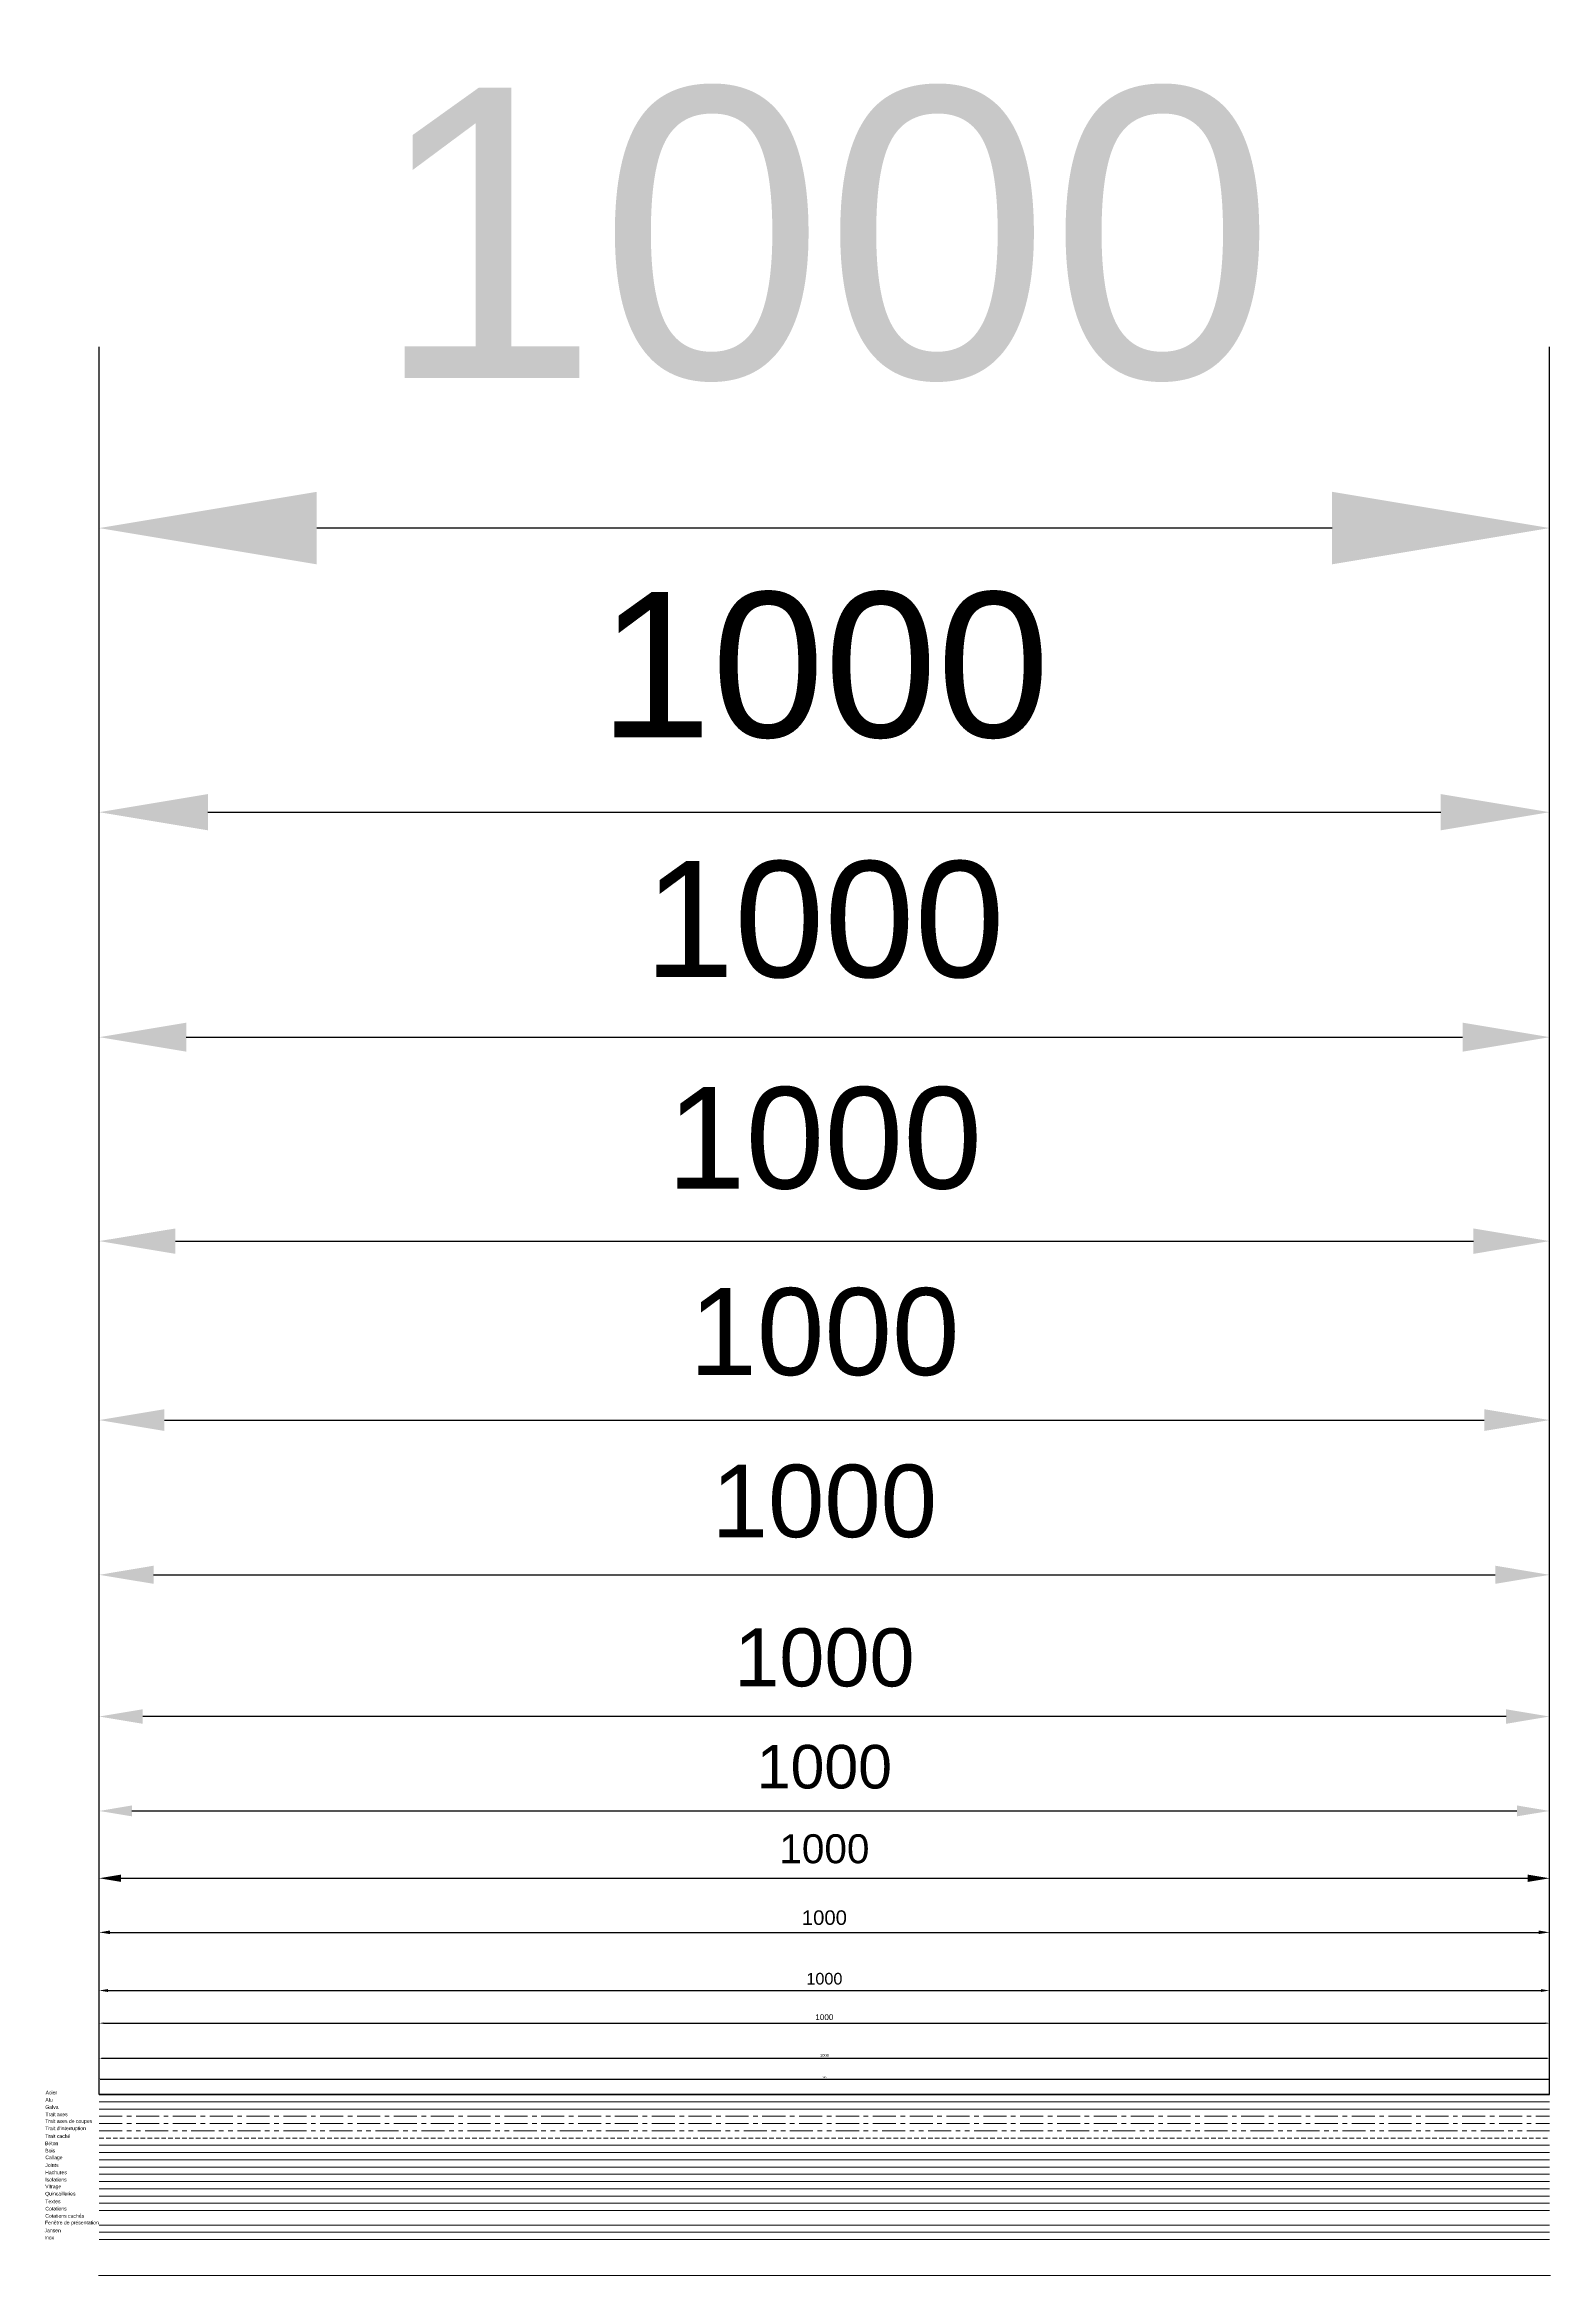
# Model space of a CAD drawing. Header units: millimetres. Extents: x 1459 to 17435, y 971 to 8404.
# Drawn here: x 1459 to 2497, y 1071 to 2609 of the extents above; entities that cross this region are included whole.
import ezdxf

# ---------------------------------------------------------------- set-up
doc = ezdxf.new("R2010")
doc.units = ezdxf.units.MM
doc.header["$LTSCALE"] = 0.5
for name, pattern in [('AXES', [50.8, 31.75, -6.35, 6.35, -6.35]), ('CACHE', [9.525, 6.35, -3.175]), ('FANTOME', [63.5, 31.75, -6.35, 6.35, -6.35, 6.35, -6.35])]:
    doc.linetypes.add(name, pattern=pattern)
doc.layers.get('Defpoints').update_dxf_attribs({"lineweight": 20})
for name, color, linetype, lineweight in [('ALU', 40, 'Continuous', 20), ('BETON', 150, 'Continuous', 20), ('BOIS', 43, 'Continuous', 20), ('Calage', 13, 'Continuous', 20), ('Cotation', 1, 'Continuous', 20), ('Fenêtre de présentation', 150, 'Continuous', 20), ('FORT', 7, 'Continuous', 50), ('Galva', 200, 'Continuous', 20), ('Hachures', 9, 'Continuous', 20), ('Inox', 115, 'Continuous', 20), ('Isolation souple', 181, 'ISOLATION', 20), ('Jansen', 123, 'Continuous', 20), ('Joints', 3, 'Continuous', 20), ('Quincaillerie', 150, 'Continuous', 20), ('Texte', 7, 'Continuous', 20), ('Traits caché', 110, 'CACHE', 20), ("Traits d'axes", 1, 'AXES', 20), ("Traits d'axes coupe", 10, 'AXES', 20), ("Traits d'intéruption", 20, 'FANTOME', 20), ('Vitrage', 6, 'Continuous', 20)]:
    doc.layers.add(name, color=color, linetype=linetype, lineweight=lineweight)
doc.styles.add('BE', font='arial.ttf')
doc.linetypes.add('ISOLATION', pattern='A,0.00254,-2.54,[134,ltypeshp.shx,S=2.54,R=0,X=-2.54,Y=0],-5.08,[134,ltypeshp.shx,S=2.54,R=180,X=2.54,Y=0],-2.54', length=10.16254)
doc.dimstyles.new('ECH 1_1', dxfattribs={"dimtxt": 2, "dimasz": 1.5, "dimexe": 1.25, "dimexo": 0.625, "dimgap": 1, "dimtad": 1, "dimdec": 0, "dimtxsty": 'BE', "dimcen": 0, "dimclrd": 256, "dimclre": 256, "dimclrt": 171, "dimadec": 0, "dimazin": 2, "dimtfac": 1, "dimtdec": 0, "dimtofl": 0, "dimtmove": 0, "dimatfit": 3, "dimfxl": 1, "dimarcsym": 0})
doc.dimstyles.new('ECH 1_10', dxfattribs={"dimscale": 10, "dimtxt": 2, "dimasz": 1.5, "dimexe": 1.25, "dimexo": 0, "dimgap": 1, "dimtad": 1, "dimdec": 0, "dimtxsty": 'BE', "dimcen": 0, "dimclrd": 1, "dimclre": 1, "dimclrt": 171, "dimazin": 2, "dimtfac": 1, "dimtdec": 0, "dimtofl": 0, "dimtmove": 2, "dimatfit": 3, "dimfxl": 1, "dimarcsym": 0})
doc.dimstyles.new('ECH 1_100', dxfattribs={"dimscale": 100, "dimtxt": 2, "dimasz": 1.5, "dimexe": 1.25, "dimexo": 0.625, "dimgap": 1, "dimtad": 1, "dimdec": 0, "dimtxsty": 'BE', "dimcen": 0, "dimclrd": 256, "dimclre": 256, "dimclrt": 171, "dimadec": 0, "dimazin": 2, "dimtfac": 1, "dimtdec": 0, "dimtofl": 0, "dimtmove": 0, "dimatfit": 3, "dimfxl": 1, "dimarcsym": 0})
doc.dimstyles.new('ECH 1_15', dxfattribs={"dimscale": 15, "dimtxt": 2, "dimasz": 1.5, "dimexe": 1.25, "dimexo": 0.625, "dimgap": 1, "dimtad": 1, "dimdec": 0, "dimtxsty": 'BE', "dimcen": 0, "dimclrd": 256, "dimclre": 256, "dimclrt": 171, "dimadec": 0, "dimazin": 2, "dimtfac": 1, "dimtdec": 0, "dimtofl": 0, "dimtmove": 0, "dimatfit": 3, "dimfxl": 1, "dimarcsym": 0})
doc.dimstyles.new('ECH 1_2', dxfattribs={"dimscale": 2, "dimtxt": 2, "dimasz": 1.5, "dimexe": 1.25, "dimexo": 0.625, "dimgap": 1, "dimtad": 1, "dimdec": 0, "dimtxsty": 'BE', "dimcen": 0, "dimclrd": 256, "dimclre": 256, "dimclrt": 171, "dimadec": 0, "dimazin": 2, "dimtfac": 1, "dimtdec": 0, "dimtofl": 0, "dimtmove": 0, "dimatfit": 3, "dimfxl": 1, "dimarcsym": 0})
doc.dimstyles.new('ECH 1_20', dxfattribs={"dimscale": 20, "dimtxt": 2, "dimasz": 1.5, "dimexe": 1.25, "dimexo": 0.625, "dimgap": 1, "dimtad": 1, "dimdec": 0, "dimtxsty": 'BE', "dimcen": 0, "dimclrd": 256, "dimclre": 256, "dimclrt": 171, "dimadec": 0, "dimazin": 2, "dimtfac": 1, "dimtdec": 0, "dimtofl": 0, "dimtmove": 0, "dimatfit": 3, "dimfxl": 1, "dimarcsym": 0})
doc.dimstyles.new('ECH 1_25', dxfattribs={"dimscale": 25, "dimtxt": 2, "dimasz": 1.5, "dimexe": 1.25, "dimexo": 0.625, "dimgap": 1, "dimtad": 1, "dimdec": 0, "dimtxsty": 'BE', "dimcen": 0, "dimclrd": 256, "dimclre": 256, "dimclrt": 171, "dimadec": 0, "dimazin": 2, "dimtfac": 1, "dimtdec": 0, "dimtofl": 0, "dimtmove": 0, "dimatfit": 3, "dimfxl": 1, "dimarcsym": 0})
doc.dimstyles.new('ECH 1_30', dxfattribs={"dimscale": 30, "dimtxt": 2, "dimasz": 1.5, "dimexe": 1.25, "dimexo": 0.625, "dimgap": 1, "dimtad": 1, "dimdec": 0, "dimtxsty": 'BE', "dimcen": 0, "dimclrd": 256, "dimclre": 256, "dimclrt": 171, "dimadec": 0, "dimazin": 2, "dimtfac": 1, "dimtdec": 0, "dimtofl": 0, "dimtmove": 0, "dimatfit": 3, "dimfxl": 1, "dimarcsym": 0})
doc.dimstyles.new('ECH 1_35', dxfattribs={"dimscale": 35, "dimtxt": 2, "dimasz": 1.5, "dimexe": 1.25, "dimexo": 0.625, "dimgap": 1, "dimtad": 1, "dimdec": 0, "dimtxsty": 'BE', "dimcen": 0, "dimclrd": 256, "dimclre": 256, "dimclrt": 171, "dimadec": 0, "dimazin": 2, "dimtfac": 1, "dimtdec": 0, "dimtofl": 0, "dimtmove": 0, "dimatfit": 3, "dimfxl": 1, "dimarcsym": 0})
doc.dimstyles.new('ECH 1_4', dxfattribs={"dimscale": 4, "dimtxt": 2, "dimasz": 1.5, "dimexe": 1.25, "dimexo": 0.625, "dimgap": 1, "dimtad": 1, "dimdec": 0, "dimtxsty": 'BE', "dimcen": 0, "dimclrd": 256, "dimclre": 256, "dimclrt": 171, "dimadec": 0, "dimazin": 2, "dimtfac": 1, "dimtdec": 0, "dimtofl": 0, "dimtmove": 0, "dimatfit": 3, "dimfxl": 1, "dimarcsym": 0})
doc.dimstyles.new('ECH 1_40', dxfattribs={"dimscale": 40, "dimtxt": 2, "dimasz": 1.5, "dimexe": 1.25, "dimexo": 0.625, "dimgap": 1, "dimtad": 1, "dimdec": 0, "dimtxsty": 'BE', "dimcen": 0, "dimclrd": 256, "dimclre": 256, "dimclrt": 171, "dimadec": 0, "dimazin": 2, "dimtfac": 1, "dimtdec": 0, "dimtofl": 0, "dimtmove": 0, "dimatfit": 3, "dimfxl": 1, "dimarcsym": 0})
doc.dimstyles.new('ECH 1_5', dxfattribs={"dimscale": 5, "dimtxt": 2, "dimasz": 1.5, "dimexe": 1.25, "dimexo": 0, "dimgap": 1, "dimtad": 1, "dimdec": 0, "dimtxsty": 'BE', "dimcen": 0, "dimclrd": 1, "dimclre": 1, "dimclrt": 171, "dimazin": 2, "dimtfac": 1, "dimtdec": 0, "dimtofl": 0, "dimtmove": 2, "dimatfit": 3, "dimfxl": 1, "dimarcsym": 0})
doc.dimstyles.new('ECH 1_50', dxfattribs={"dimscale": 50, "dimtxt": 2, "dimasz": 1.5, "dimexe": 1.25, "dimexo": 0.625, "dimgap": 1, "dimtad": 1, "dimdec": 0, "dimtxsty": 'BE', "dimcen": 0, "dimclrd": 256, "dimclre": 256, "dimclrt": 171, "dimadec": 0, "dimazin": 2, "dimtfac": 1, "dimtdec": 0, "dimtofl": 0, "dimtmove": 0, "dimatfit": 3, "dimfxl": 1, "dimarcsym": 0})
doc.dimstyles.new('ECH 2_1', dxfattribs={"dimscale": 0.5, "dimtxt": 2, "dimasz": 1.5, "dimexe": 1.25, "dimexo": 0.625, "dimgap": 1, "dimtad": 1, "dimdec": 0, "dimtxsty": 'BE', "dimcen": 0, "dimclrd": 256, "dimclre": 256, "dimclrt": 171, "dimadec": 0, "dimazin": 2, "dimtfac": 1, "dimtdec": 0, "dimtofl": 0, "dimtmove": 0, "dimatfit": 3, "dimfxl": 1, "dimarcsym": 0})

# ---------------------------------------------------------------- blocks, each defined once
blk = doc.blocks.new('*D0')
at = {"layer": 'Cotation', "lineweight": -2, "transparency": 16777216}
for p, q in [((1496.9, 1195.9), (1496.9, 1207)), ((1497.6, 1206.3), (2496.1, 1206.3)), ((2496.9, 1195.9), (2496.9, 1207))]:
    blk.add_line(p, q, dxfattribs=at)
at = {"layer": 'Cotation', "transparency": 16777216}
for points in [[(1497.6, 1206.5), (1497.6, 1206.2), (1496.9, 1206.3)], [(2496.1, 1206.5), (2496.1, 1206.2), (2496.9, 1206.3)]]:
    blk.add_solid(points, dxfattribs=at)
at = {"layer": 'Defpoints', "color": 0, "transparency": 16777216}
for p in [(2496.9, 1206.3), (1496.9, 1195.6), (2496.9, 1195.6)]:
    blk.add_point(p, dxfattribs=at)
at = {"layer": 'Cotation', "color": 171, "transparency": 16777216, "insert": (1996.9, 1207.4), "char_height": 1, "attachment_point": 5, "style": 'BE'}
blk.add_mtext('1000', dxfattribs=at)
blk = doc.blocks.new('*D1')
at = {"layer": 'Cotation', "lineweight": -2, "transparency": 16777216}
for p, q in [((1496.9, 1196.2), (1496.9, 1221.9)), ((1498.4, 1220.6), (2495.4, 1220.6)), ((2496.9, 1196.2), (2496.9, 1221.9))]:
    blk.add_line(p, q, dxfattribs=at)
at = {"layer": 'Cotation', "transparency": 16777216}
for points in [[(1498.4, 1220.9), (1498.4, 1220.4), (1496.9, 1220.6)], [(2495.4, 1220.9), (2495.4, 1220.4), (2496.9, 1220.6)]]:
    blk.add_solid(points, dxfattribs=at)
at = {"layer": 'Defpoints', "color": 0, "transparency": 16777216}
for p in [(2496.9, 1220.6), (1496.9, 1195.6), (2496.9, 1195.6)]:
    blk.add_point(p, dxfattribs=at)
at = {"layer": 'Cotation', "color": 171, "transparency": 16777216, "insert": (1996.9, 1222.6), "char_height": 2, "attachment_point": 5, "style": 'BE'}
blk.add_mtext('1000', dxfattribs=at)
blk = doc.blocks.new('*D2')
at = {"layer": 'Cotation', "lineweight": -2, "transparency": 16777216}
for p, q in [((1496.9, 1196.9), (1496.9, 1247.3)), ((2496.9, 1196.9), (2496.9, 1247.3)), ((1499.9, 1244.8), (2493.9, 1244.8))]:
    blk.add_line(p, q, dxfattribs=at)
at = {"layer": 'Cotation', "transparency": 16777216}
for points in [[(1499.9, 1245.3), (1499.9, 1244.3), (1496.9, 1244.8)], [(2493.9, 1245.3), (2493.9, 1244.3), (2496.9, 1244.8)]]:
    blk.add_solid(points, dxfattribs=at)
at = {"layer": 'Defpoints', "color": 0, "transparency": 16777216}
for p in [(2496.9, 1244.8), (1496.9, 1195.6), (2496.9, 1195.6)]:
    blk.add_point(p, dxfattribs=at)
at = {"layer": 'Cotation', "color": 171, "transparency": 16777216, "insert": (1996.9, 1248.9), "char_height": 4, "attachment_point": 5, "style": 'BE'}
blk.add_mtext('1000', dxfattribs=at)
blk = doc.blocks.new('*D3')
at = {"layer": 'Cotation', "color": 1, "lineweight": -2, "transparency": 16777216}
for p, q in [((1496.9, 1195.6), (1496.9, 1313.7)), ((1504.4, 1307.4), (2489.4, 1307.4)), ((2496.9, 1195.6), (2496.9, 1313.7))]:
    blk.add_line(p, q, dxfattribs=at)
at = {"layer": 'Cotation', "color": 1, "transparency": 16777216}
for points in [[(1504.4, 1308.7), (1504.4, 1306.2), (1496.9, 1307.4)], [(2489.4, 1308.7), (2489.4, 1306.2), (2496.9, 1307.4)]]:
    blk.add_solid(points, dxfattribs=at)
at = {"layer": 'Defpoints', "color": 0, "transparency": 16777216}
for p in [(2496.9, 1307.4), (1496.9, 1195.6), (2496.9, 1195.6)]:
    blk.add_point(p, dxfattribs=at)
at = {"layer": 'Cotation', "color": 171, "transparency": 16777216, "insert": (1996.9, 1317.5), "char_height": 10, "attachment_point": 5, "style": 'BE'}
blk.add_mtext('1000', dxfattribs=at)
blk = doc.blocks.new('*D4')
at = {"layer": 'Cotation', "color": 1, "lineweight": -2, "transparency": 16777216}
for p, q in [((1496.9, 1195.6), (1496.9, 1357.2)), ((2496.9, 1195.6), (2496.9, 1357.2)), ((1511.9, 1344.7), (2481.9, 1344.7))]:
    blk.add_line(p, q, dxfattribs=at)
at = {"layer": 'Cotation', "color": 1, "transparency": 16777216}
for points in [[(1511.9, 1347.2), (1511.9, 1342.2), (1496.9, 1344.7)], [(2481.9, 1347.2), (2481.9, 1342.2), (2496.9, 1344.7)]]:
    blk.add_solid(points, dxfattribs=at)
at = {"layer": 'Defpoints', "color": 0, "transparency": 16777216}
for p in [(2496.9, 1344.7), (1496.9, 1195.6), (2496.9, 1195.6)]:
    blk.add_point(p, dxfattribs=at)
at = {"layer": 'Cotation', "color": 171, "transparency": 16777216, "insert": (1996.9, 1364.9), "char_height": 20, "attachment_point": 5, "style": 'BE'}
blk.add_mtext('1000', dxfattribs=at)
blk = doc.blocks.new('*D5')
at = {"layer": 'Cotation', "lineweight": -2, "transparency": 16777216}
for p, q in [((1496.9, 1205), (1496.9, 1409.9)), ((2496.9, 1205), (2496.9, 1409.9)), ((1519.4, 1391.1), (2474.4, 1391.1))]:
    blk.add_line(p, q, dxfattribs=at)
at = {"layer": 'Cotation', "transparency": 16777216}
for points in [[(1519.4, 1394.9), (1519.4, 1387.4), (1496.9, 1391.1)], [(2474.4, 1394.9), (2474.4, 1387.4), (2496.9, 1391.1)]]:
    blk.add_solid(points, dxfattribs=at)
at = {"layer": 'Defpoints', "color": 0, "transparency": 16777216}
for p in [(2496.9, 1391.1), (1496.9, 1195.6), (2496.9, 1195.6)]:
    blk.add_point(p, dxfattribs=at)
at = {"layer": 'Cotation', "color": 171, "transparency": 16777216, "insert": (1996.9, 1421.4), "char_height": 30, "attachment_point": 5, "style": 'BE'}
blk.add_mtext('1000', dxfattribs=at)
blk = doc.blocks.new('*D6')
at = {"layer": 'Cotation', "lineweight": -2, "transparency": 16777216}
for p, q in [((1496.9, 1208.1), (1496.9, 1481.2)), ((2496.9, 1208.1), (2496.9, 1481.2)), ((2466.9, 1456.2), (1526.9, 1456.2))]:
    blk.add_line(p, q, dxfattribs=at)
at = {"layer": 'Cotation', "transparency": 16777216}
for points in [[(1526.9, 1461.2), (1526.9, 1451.2), (1496.9, 1456.2)], [(2466.9, 1461.2), (2466.9, 1451.2), (2496.9, 1456.2)]]:
    blk.add_solid(points, dxfattribs=at)
at = {"layer": 'Defpoints', "color": 0, "transparency": 16777216}
for p in [(1496.9, 1456.2), (1496.9, 1195.6), (2496.9, 1195.6)]:
    blk.add_point(p, dxfattribs=at)
at = {"layer": 'Cotation', "color": 171, "transparency": 16777216, "insert": (1996.9, 1496.7), "char_height": 40, "attachment_point": 5, "style": 'BE'}
blk.add_mtext('1000', dxfattribs=at)
blk = doc.blocks.new('*D7')
at = {"layer": 'Cotation', "lineweight": -2, "transparency": 16777216}
for p, q in [((1496.9, 1211.2), (1496.9, 1585.2)), ((2496.9, 1211.2), (2496.9, 1585.2)), ((1534.4, 1553.9), (2459.4, 1553.9))]:
    blk.add_line(p, q, dxfattribs=at)
at = {"layer": 'Cotation', "transparency": 16777216}
for points in [[(1534.4, 1560.2), (1534.4, 1547.7), (1496.9, 1553.9)], [(2459.4, 1560.2), (2459.4, 1547.7), (2496.9, 1553.9)]]:
    blk.add_solid(points, dxfattribs=at)
at = {"layer": 'Defpoints', "color": 0, "transparency": 16777216}
for p in [(2496.9, 1553.9), (1496.9, 1195.6), (2496.9, 1195.6)]:
    blk.add_point(p, dxfattribs=at)
at = {"layer": 'Cotation', "color": 171, "transparency": 16777216, "insert": (1996.9, 1604.5), "char_height": 50, "attachment_point": 5, "style": 'BE'}
blk.add_mtext('1000', dxfattribs=at)
blk = doc.blocks.new('*D8')
at = {"layer": 'Cotation', "lineweight": -2, "transparency": 16777216}
for p, q in [((1496.9, 1214.4), (1496.9, 1698.1)), ((2496.9, 1214.4), (2496.9, 1698.1)), ((1541.9, 1660.6), (2451.9, 1660.6))]:
    blk.add_line(p, q, dxfattribs=at)
at = {"layer": 'Cotation', "transparency": 16777216}
for points in [[(1541.9, 1668.1), (1541.9, 1653.1), (1496.9, 1660.6)], [(2451.9, 1668.1), (2451.9, 1653.1), (2496.9, 1660.6)]]:
    blk.add_solid(points, dxfattribs=at)
at = {"layer": 'Defpoints', "color": 0, "transparency": 16777216}
for p in [(2496.9, 1660.6), (1496.9, 1195.6), (2496.9, 1195.6)]:
    blk.add_point(p, dxfattribs=at)
at = {"layer": 'Cotation', "color": 171, "transparency": 16777216, "insert": (1996.9, 1721.2), "char_height": 60, "attachment_point": 5, "style": 'BE'}
blk.add_mtext('1000', dxfattribs=at)
blk = doc.blocks.new('*D9')
at = {"layer": 'Cotation', "lineweight": -2, "transparency": 16777216}
for p, q in [((1496.9, 1217.5), (1496.9, 1827.7)), ((2496.9, 1217.5), (2496.9, 1827.7)), ((1549.4, 1784), (2444.4, 1784))]:
    blk.add_line(p, q, dxfattribs=at)
at = {"layer": 'Cotation', "transparency": 16777216}
for points in [[(1549.4, 1792.7), (1549.4, 1775.2), (1496.9, 1784)], [(2444.4, 1792.7), (2444.4, 1775.2), (2496.9, 1784)]]:
    blk.add_solid(points, dxfattribs=at)
at = {"layer": 'Defpoints', "color": 0, "transparency": 16777216}
for p in [(2496.9, 1784), (1496.9, 1195.6), (2496.9, 1195.6)]:
    blk.add_point(p, dxfattribs=at)
at = {"layer": 'Cotation', "color": 171, "transparency": 16777216, "insert": (1996.9, 1854.7), "char_height": 70, "attachment_point": 5, "style": 'BE'}
blk.add_mtext('1000', dxfattribs=at)
blk = doc.blocks.new('*D10')
at = {"layer": 'Cotation', "lineweight": -2, "transparency": 16777216}
for p, q in [((1496.9, 1220.6), (1496.9, 1974.6)), ((2496.9, 1220.6), (2496.9, 1974.6)), ((1556.9, 1924.6), (2436.9, 1924.6))]:
    blk.add_line(p, q, dxfattribs=at)
at = {"layer": 'Cotation', "transparency": 16777216}
for points in [[(1556.9, 1934.6), (1556.9, 1914.6), (1496.9, 1924.6)], [(2436.9, 1934.6), (2436.9, 1914.6), (2496.9, 1924.6)]]:
    blk.add_solid(points, dxfattribs=at)
at = {"layer": 'Defpoints', "color": 0, "transparency": 16777216}
for p in [(2496.9, 1924.6), (1496.9, 1195.6), (2496.9, 1195.6)]:
    blk.add_point(p, dxfattribs=at)
at = {"layer": 'Cotation', "color": 171, "transparency": 16777216, "insert": (1996.9, 2005.4), "char_height": 80, "attachment_point": 5, "style": 'BE'}
blk.add_mtext('1000', dxfattribs=at)
blk = doc.blocks.new('*D11')
at = {"layer": 'Cotation', "lineweight": -2, "transparency": 16777216}
for p, q in [((1496.9, 1226.9), (1496.9, 2142.2)), ((2496.9, 1226.9), (2496.9, 2142.2)), ((1571.9, 2079.7), (2421.9, 2079.7))]:
    blk.add_line(p, q, dxfattribs=at)
at = {"layer": 'Cotation', "transparency": 16777216}
for points in [[(1571.9, 2092.2), (1571.9, 2067.2), (1496.9, 2079.7)], [(2421.9, 2092.2), (2421.9, 2067.2), (2496.9, 2079.7)]]:
    blk.add_solid(points, dxfattribs=at)
at = {"layer": 'Defpoints', "color": 0, "transparency": 16777216}
for p in [(2496.9, 2079.7), (1496.9, 1195.6), (2496.9, 1195.6)]:
    blk.add_point(p, dxfattribs=at)
at = {"layer": 'Cotation', "color": 171, "transparency": 16777216, "insert": (1996.9, 2180.7), "char_height": 100, "attachment_point": 5, "style": 'BE'}
blk.add_mtext('1000', dxfattribs=at)
blk = doc.blocks.new('*D12')
at = {"layer": 'Cotation', "lineweight": -2, "transparency": 16777216}
for p, q in [((1496.9, 1258.1), (1496.9, 2400.6)), ((2496.9, 1258.1), (2496.9, 2400.6)), ((2346.9, 2275.6), (1646.9, 2275.6))]:
    blk.add_line(p, q, dxfattribs=at)
at = {"layer": 'Cotation', "transparency": 16777216}
for points in [[(1646.9, 2300.6), (1646.9, 2250.6), (1496.9, 2275.6)], [(2346.9, 2300.6), (2346.9, 2250.6), (2496.9, 2275.6)]]:
    blk.add_solid(points, dxfattribs=at)
at = {"layer": 'Defpoints', "color": 0, "transparency": 16777216}
for p in [(1496.9, 2275.6), (1496.9, 1195.6), (2496.9, 1195.6)]:
    blk.add_point(p, dxfattribs=at)
at = {"layer": 'Cotation', "color": 171, "transparency": 16777216, "insert": (1996.9, 2477.7), "char_height": 200, "attachment_point": 5, "style": 'BE'}
blk.add_mtext('1000', dxfattribs=at)
blk = doc.blocks.new('*D13')
at = {"layer": 'Cotation', "lineweight": -2, "transparency": 16777216}
for p, q in [((1496.9, 1198.1), (1496.9, 1272.3)), ((1502.9, 1267.3), (2490.9, 1267.3)), ((2496.9, 1198.1), (2496.9, 1272.3))]:
    blk.add_line(p, q, dxfattribs=at)
at = {"layer": 'Cotation', "transparency": 16777216}
for points in [[(1502.9, 1268.3), (1502.9, 1266.3), (1496.9, 1267.3)], [(2490.9, 1268.3), (2490.9, 1266.3), (2496.9, 1267.3)]]:
    blk.add_solid(points, dxfattribs=at)
at = {"layer": 'Defpoints', "color": 0, "transparency": 16777216}
for p in [(2496.9, 1267.3), (1496.9, 1195.6), (2496.9, 1195.6)]:
    blk.add_point(p, dxfattribs=at)
at = {"layer": 'Cotation', "color": 171, "transparency": 16777216, "insert": (1996.9, 1275.4), "char_height": 8, "attachment_point": 5, "style": 'BE'}
blk.add_mtext('1000', dxfattribs=at)

msp = doc.modelspace()

# ---------------------------------------------------------------- linework, layer by layer
at = {"layer": 'ALU'}
msp.add_line((1496.9, 1190.6), (2496.9, 1190.6), dxfattribs=at)
at = {"layer": 'BETON'}
msp.add_line((1496.9, 1160.6), (2496.9, 1160.6), dxfattribs=at)
at = {"layer": 'BOIS'}
msp.add_line((1496.9, 1155.6), (2496.9, 1155.6), dxfattribs=at)
at = {"layer": 'Calage'}
msp.add_line((1496.9, 1150.6), (2496.9, 1150.6), dxfattribs=at)
at = {"layer": 'Cotation'}
msp.add_line((1496.9, 1115.6), (2496.9, 1115.6), dxfattribs=at)
at = {"layer": 'Fenêtre de présentation'}
msp.add_line((1496.9, 1105.6), (2496.9, 1105.6), dxfattribs=at)
at = {"layer": 'FORT'}
msp.add_line((1496.9, 1195.6), (2496.9, 1195.6), dxfattribs=at)
at = {"layer": 'Galva'}
msp.add_line((1496.9, 1185.6), (2496.9, 1185.6), dxfattribs=at)
at = {"layer": 'Hachures'}
msp.add_line((1496.9, 1140.6), (2496.9, 1140.6), dxfattribs=at)
at = {"layer": 'Inox'}
msp.add_line((1496.9, 1095.6), (2496.9, 1095.6), dxfattribs=at)
at = {"layer": 'Isolation souple'}
msp.add_line((1496.9, 1135.6), (2496.9, 1135.6), dxfattribs=at)
at = {"layer": 'Isolation souple', "linetype": 'ISOLATION', "ltscale": 2}
msp.add_line((2497.5, 1070.9), (1496.5, 1070.9), dxfattribs=at)
at = {"layer": 'Jansen'}
msp.add_line((1496.9, 1100.6), (2496.9, 1100.6), dxfattribs=at)
at = {"layer": 'Joints'}
msp.add_line((1496.9, 1145.6), (2496.9, 1145.6), dxfattribs=at)
at = {"layer": 'Quincaillerie'}
msp.add_line((1496.9, 1125.6), (2496.9, 1125.6), dxfattribs=at)
at = {"layer": 'Texte'}
msp.add_line((1496.9, 1120.6), (2496.9, 1120.6), dxfattribs=at)
at = {"layer": 'Traits caché', "linetype": 'CACHE'}
msp.add_line((1496.9, 1165.6), (2496.9, 1165.6), dxfattribs=at)
at = {"layer": "Traits d'axes", "linetype": 'AXES'}
msp.add_line((1496.9, 1180.6), (2496.9, 1180.6), dxfattribs=at)
at = {"layer": "Traits d'axes coupe", "linetype": 'AXES'}
msp.add_line((1496.9, 1175.6), (2496.9, 1175.6), dxfattribs=at)
at = {"layer": "Traits d'intéruption", "linetype": 'FANTOME'}
msp.add_line((1496.9, 1170.6), (2496.9, 1170.6), dxfattribs=at)
at = {"layer": 'Vitrage'}
msp.add_line((1496.9, 1130.6), (2496.9, 1130.6), dxfattribs=at)

# ---------------------------------------------------------------- texts
at = {"layer": 'Texte', "char_height": 2.5, "style": 'BE'}
for s, insert, width, attachment_point in [('Alu', (1462.3, 1191.9), 11.789, 5), ('Galva', (1464.3, 1186.9), 11.789, 5), ('Acier', (1463.9, 1196.9), 11.789, 5), ('Trait axes de coupes', (1475.9, 1176.9), 37.801, 5), ("Trait d'interruption", (1473.7, 1171.9), 37.801, 5), ('Trait axes', (1467.5, 1181.9), 19.346, 5), ('Trait caché', (1468.4, 1166.9), 37.801, 5), ('Béton', (1464.1, 1161.9), 37.801, 5), ('Bois', (1459.7, 1156.9), 16.775, 4), ('Callage', (1465.7, 1151.9), 12.153, 5), ('Joints', (1464.3, 1146.9), 37.801, 5), ('Hachures', (1467.1, 1141.9), 37.801, 5), ('Isolations', (1467.1, 1136.9), 37.801, 5), ('Vitrage', (1465.2, 1131.9), 37.801, 5), ('Quincailleries', (1470.1, 1126.9), 37.801, 5), ('Textes', (1465, 1121.9), 37.801, 5), ('Fenêtre de présentation', (1478.1, 1106.9), 37.801, 5), ('Cotations', (1467.1, 1116.9), 37.801, 5), ('Cotations cachés', (1473.1, 1111.9), 37.801, 5), ('Jansen', (1459.2, 1101.9), 37.801, 4), ('Inox', (1459.2, 1096.9), 37.801, 4)]:
    msp.add_mtext(s, dxfattribs=dict(at, insert=insert, width=width, attachment_point=attachment_point))

# ---------------------------------------------------------------- dimensions: what is measured, and where the dimension line sits
at = {"layer": 'Cotation'}
for base, p1, p2, dimstyle, picture, middle in [((1496.9, 2275.6), (2496.9, 1195.6), (1496.9, 1195.6), 'ECH 1_100', '*D12', (1996.9, 2477.7)), ((2496.9, 2079.7), (1496.9, 1195.6), (2496.9, 1195.6), 'ECH 1_50', '*D11', (1996.9, 2180.7)), ((2496.9, 1924.6), (1496.9, 1195.6), (2496.9, 1195.6), 'ECH 1_40', '*D10', (1996.9, 2005.4)), ((2496.9, 1784), (1496.9, 1195.6), (2496.9, 1195.6), 'ECH 1_35', '*D9', (1996.9, 1854.7)), ((2496.9, 1660.6), (1496.9, 1195.6), (2496.9, 1195.6), 'ECH 1_30', '*D8', (1996.9, 1721.2)), ((2496.9, 1553.9), (1496.9, 1195.6), (2496.9, 1195.6), 'ECH 1_25', '*D7', (1996.9, 1604.5)), ((1496.9, 1456.2), (2496.9, 1195.6), (1496.9, 1195.6), 'ECH 1_20', '*D6', (1996.9, 1496.7)), ((2496.9, 1391.1), (1496.9, 1195.6), (2496.9, 1195.6), 'ECH 1_15', '*D5', (1996.9, 1421.4)), ((2496.9, 1344.7), (1496.9, 1195.6), (2496.9, 1195.6), 'ECH 1_10', '*D4', (1996.9, 1364.9)), ((2496.9, 1307.4), (1496.9, 1195.6), (2496.9, 1195.6), 'ECH 1_5', '*D3', (1996.9, 1317.5)), ((2496.9, 1267.3), (1496.9, 1195.6), (2496.9, 1195.6), 'ECH 1_4', '*D13', (1996.9, 1275.4)), ((2496.9, 1244.8), (1496.9, 1195.6), (2496.9, 1195.6), 'ECH 1_2', '*D2', (1996.9, 1248.9)), ((2496.9, 1220.6), (1496.9, 1195.6), (2496.9, 1195.6), 'ECH 1_1', '*D1', (1996.9, 1222.6)), ((2496.9, 1206.3), (1496.9, 1195.6), (2496.9, 1195.6), 'ECH 2_1', '*D0', (1996.9, 1207.4))]:
    dim = msp.add_linear_dim(base=base, p1=p1, p2=p2, dimstyle=dimstyle, dxfattribs=at)
    dim.commit()
    dim.dimension.update_dxf_attribs({"geometry": picture, "text_midpoint": middle})

doc.saveas('drawing.dxf')
